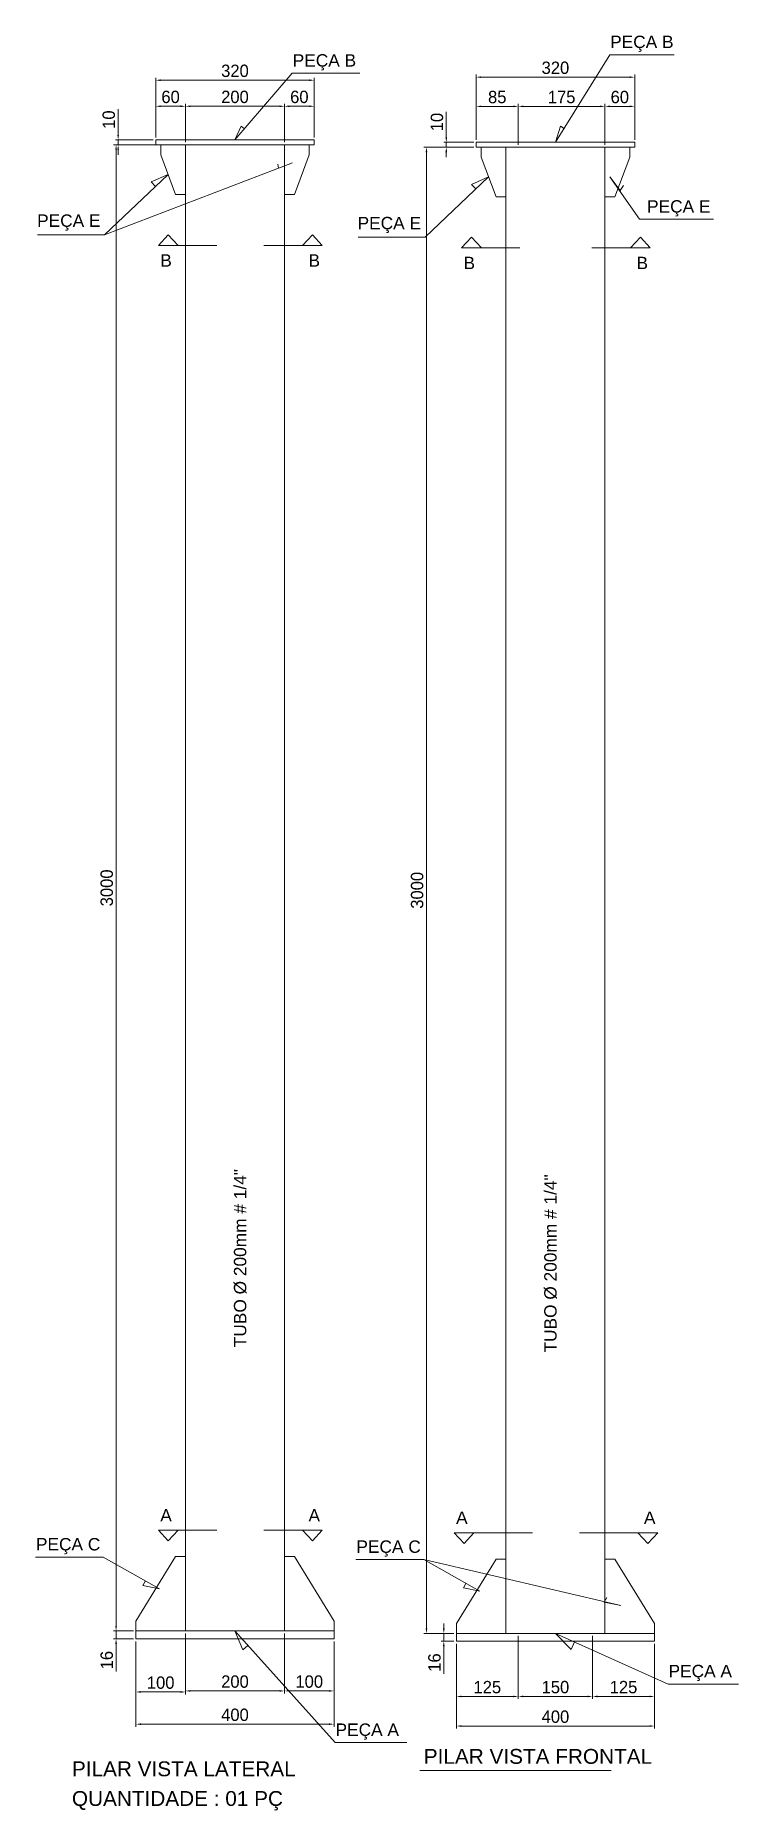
# Model space of a CAD drawing. Header units: millimetres. Extents: x 272452 to 288160, y -46054 to -34839.
# Drawn here: x 278695 to 280114, y -42035 to -38452 of the extents above; entities that cross this region are included whole.
import ezdxf

# ---------------------------------------------------------------- set-up
doc = ezdxf.new("R2010")
doc.units = ezdxf.units.MM
doc.header["$LTSCALE"] = 0.08
for name, color, linetype, lineweight in [('03', 3, 'Continuous', 15), ('04', 4, 'Continuous', 5), ('COTA', 1, 'Continuous', 9)]:
    doc.layers.add(name, color=color, linetype=linetype, lineweight=lineweight)
doc.styles.add('1-250', font='arial.ttf', dxfattribs={"height": 50})
doc.styles.add('1-500', font='arial.ttf', dxfattribs={"height": 100})
doc.dimstyles.new('ESC10', dxfattribs={"dimscale": 10, "dimtxt": 2.5, "dimasz": 1, "dimexe": 0.5, "dimexo": 0.5, "dimtad": 1, "dimdec": 0, "dimtxsty": 'Standard', "dimcen": 2.5, "dimclrd": 1, "dimclre": 1, "dimclrt": 2, "dimadec": 0, "dimazin": 0, "dimtfac": 1, "dimtdec": 0, "dimtmove": 0, "dimatfit": 3, "dimfxl": 1, "dimlwd": 9, "dimlwe": 9, "dimarcsym": 0})

msp = doc.modelspace()

# ---------------------------------------------------------------- texts
at = {"layer": '04', "color": 4}
for s, height, style, p in [('PEÇA B', 25, '1-250', (279855, -38477.2)), ('PEÇA B', 25, '1-250', (279214, -38514.6)), ('PEÇA E', 25, '1-250', (279929.5, -38809.3)), ('PEÇA E', 25, '1-250', (278697.9, -38838.1)), ('PEÇA E', 25, '1-250', (279345, -38843)), ('B', 25, '1-250', (278946.6, -38918.5)), ('B', 25, '1-250', (279245.9, -38918.5)), ('B', 25, '1-250', (279558.9, -38923.5)), ('B', 25, '1-250', (279908.2, -38923.5)), ('A', 25, '1-250', (278946.6, -41451.5)), ('A', 25, '1-250', (279245.9, -41451.5)), ('A', 25, '1-250', (279543.9, -41456.4)), ('A', 25, '1-250', (279923.2, -41456.4)), ('PEÇA C', 25, '1-250', (278695.5, -41509.9)), ('PEÇA C', 25, '1-250', (279342.6, -41514.8)), ('PEÇA A', 25, '1-250', (279972.9, -41765.9)), ('PEÇA A', 25, '1-250', (279300.5, -41884.3)), ('PILAR VISTA FRONTAL', 30, '1-500', (279478.7, -41940.7)), ('PILAR VISTA LATERAL', 30, '1-500', (278768.2, -41965.8)), ('QUANTIDADE : 01 PÇ', 30, '1-500', (278768.2, -42025.7))]:
    msp.add_text(s, height=height, dxfattribs=dict(at, style=style)).set_placement(p)
at = {"layer": '04', "color": 4, "style": '1-500'}
for p in [(279120.3, -41099.8), (279746.9, -41110.5)]:
    msp.add_text('TUBO %%C 200mm # 1/4"', height=25, rotation=90, dxfattribs=at).set_placement(p)

# ---------------------------------------------------------------- blocks, each defined once
blk = doc.blocks.new('*D116')
at = {"layer": 'COTA', "color": 1, "lineweight": 9, "transparency": 16777216}
for p, q in [((278897.4, -41693.5), (278897.4, -41865.7)), ((279297.4, -41693.5), (279297.4, -41865.7)), ((278907.4, -41860.7), (279287.4, -41860.7))]:
    blk.add_line(p, q, dxfattribs=at)
at = {"layer": 'COTA', "color": 1, "transparency": 16777216}
for points in [[(278907.4, -41859), (278907.4, -41862.3), (278897.4, -41860.7)], [(279287.4, -41859), (279287.4, -41862.3), (279297.4, -41860.7)]]:
    blk.add_solid(points, dxfattribs=at)
at = {"layer": 'COTA', "color": 2, "transparency": 16777216, "insert": (279097.4, -41841.9), "char_height": 25, "attachment_point": 5}
blk.add_mtext('400', dxfattribs=at)
blk = doc.blocks.new('*D117')
at = {"layer": 'COTA', "color": 1, "lineweight": 9, "transparency": 16777216}
for p, q in [((279544.5, -41698.4), (279544.5, -41869.4)), ((279944.5, -41698.4), (279944.5, -41869.4)), ((279554.5, -41864.4), (279934.5, -41864.4))]:
    blk.add_line(p, q, dxfattribs=at)
at = {"layer": 'COTA', "color": 1, "transparency": 16777216}
for points in [[(279554.5, -41862.8), (279554.5, -41866.1), (279544.5, -41864.4)], [(279934.5, -41862.8), (279934.5, -41866.1), (279944.5, -41864.4)]]:
    blk.add_solid(points, dxfattribs=at)
at = {"layer": 'COTA', "color": 2, "transparency": 16777216, "insert": (279744.5, -41845.7), "char_height": 25, "attachment_point": 5}
blk.add_mtext('400', dxfattribs=at)
blk = doc.blocks.new('*D118')
at = {"layer": 'COTA', "color": 1, "lineweight": 9, "transparency": 16777216}
for p, q in [((278857.3, -41662.5), (278857.3, -41652.5)), ((278892.4, -41672.5), (278852.3, -41672.5)), ((278892.4, -41688.5), (278852.3, -41688.5)), ((278857.3, -41672.5), (278857.3, -41688.5)), ((278857.3, -41698.5), (278857.3, -41754.3))]:
    blk.add_line(p, q, dxfattribs=at)
at = {"layer": 'COTA', "color": 1, "transparency": 16777216}
for points in [[(278855.7, -41662.5), (278859, -41662.5), (278857.3, -41672.5)], [(278855.7, -41698.5), (278859, -41698.5), (278857.3, -41688.5)]]:
    blk.add_solid(points, dxfattribs=at)
at = {"layer": 'COTA', "color": 2, "transparency": 16777216, "insert": (278838.6, -41731.4), "char_height": 25, "attachment_point": 5, "rotation": 90}
blk.add_mtext('16', dxfattribs=at)
blk = doc.blocks.new('*D119')
at = {"layer": 'COTA', "color": 1, "lineweight": 9, "transparency": 16777216}
for p, q in [((278942.4, -38672.5), (278852.3, -38672.5)), ((278857.3, -41662.5), (278857.3, -38682.5)), ((278892.4, -41672.5), (278852.3, -41672.5))]:
    blk.add_line(p, q, dxfattribs=at)
at = {"layer": 'COTA', "color": 1, "transparency": 16777216}
for points in [[(278855.7, -38682.5), (278859, -38682.5), (278857.3, -38672.5)], [(278855.7, -41662.5), (278859, -41662.5), (278857.3, -41672.5)]]:
    blk.add_solid(points, dxfattribs=at)
at = {"layer": 'COTA', "color": 2, "transparency": 16777216, "insert": (278838.6, -40172.5), "char_height": 25, "attachment_point": 5, "rotation": 90}
blk.add_mtext('3000', dxfattribs=at)
blk = doc.blocks.new('*D44')
at = {"layer": 'COTA', "color": 1, "lineweight": 9, "transparency": 16777216}
for p, q in [((279519.1, -41667.4), (279519.1, -41657.4)), ((279539.5, -41677.4), (279514.1, -41677.4)), ((279539.5, -41693.4), (279514.1, -41693.4)), ((279519.1, -41677.4), (279519.1, -41693.4)), ((279519.1, -41703.4), (279519.1, -41759.3))]:
    blk.add_line(p, q, dxfattribs=at)
at = {"layer": 'COTA', "color": 1, "transparency": 16777216}
for points in [[(279517.4, -41667.4), (279520.8, -41667.4), (279519.1, -41677.4)], [(279517.4, -41703.4), (279520.8, -41703.4), (279519.1, -41693.4)]]:
    blk.add_solid(points, dxfattribs=at)
at = {"layer": 'COTA', "color": 2, "transparency": 16777216, "insert": (279500.3, -41736.3), "char_height": 25, "attachment_point": 5, "rotation": 90}
blk.add_mtext('16', dxfattribs=at)
blk = doc.blocks.new('*D45')
at = {"layer": 'COTA', "color": 1, "lineweight": 9, "transparency": 16777216}
for p, q in [((279579.5, -38677.4), (279479.1, -38677.4)), ((279484.1, -41667.4), (279484.1, -38687.4)), ((279539.5, -41677.4), (279479.1, -41677.4))]:
    blk.add_line(p, q, dxfattribs=at)
at = {"layer": 'COTA', "color": 1, "transparency": 16777216}
for points in [[(279482.4, -38687.4), (279485.8, -38687.4), (279484.1, -38677.4)], [(279482.4, -41667.4), (279485.8, -41667.4), (279484.1, -41677.4)]]:
    blk.add_solid(points, dxfattribs=at)
at = {"layer": 'COTA', "color": 2, "transparency": 16777216, "insert": (279465.3, -40177.4), "char_height": 25, "attachment_point": 5, "rotation": 90}
blk.add_mtext('3000', dxfattribs=at)
blk = doc.blocks.new('*D46')
at = {"layer": 'COTA', "color": 1, "lineweight": 9, "transparency": 16777216}
for p, q in [((279524.1, -38657.4), (279524.1, -38605.8)), ((279579.5, -38667.4), (279519.1, -38667.4)), ((279579.5, -38677.4), (279519.1, -38677.4)), ((279524.1, -38677.4), (279524.1, -38667.4)), ((279524.1, -38687.4), (279524.1, -38697.4))]:
    blk.add_line(p, q, dxfattribs=at)
at = {"layer": 'COTA', "color": 1, "transparency": 16777216}
for points in [[(279522.4, -38657.4), (279525.8, -38657.4), (279524.1, -38667.4)], [(279522.4, -38687.4), (279525.8, -38687.4), (279524.1, -38677.4)]]:
    blk.add_solid(points, dxfattribs=at)
at = {"layer": 'COTA', "color": 2, "transparency": 16777216, "insert": (279505.3, -38626.6), "char_height": 25, "attachment_point": 5, "rotation": 90}
blk.add_mtext('10', dxfattribs=at)
blk = doc.blocks.new('*D47')
at = {"layer": 'COTA', "color": 1, "lineweight": 9, "transparency": 16777216}
for p, q in [((278861.5, -38652.5), (278861.5, -38600.8)), ((278932.4, -38662.5), (278856.5, -38662.5)), ((278932.4, -38672.5), (278856.5, -38672.5)), ((278861.5, -38672.5), (278861.5, -38662.5)), ((278861.5, -38682.5), (278861.5, -38692.5))]:
    blk.add_line(p, q, dxfattribs=at)
at = {"layer": 'COTA', "color": 1, "transparency": 16777216}
for points in [[(278859.8, -38652.5), (278863.2, -38652.5), (278861.5, -38662.5)], [(278859.8, -38682.5), (278863.2, -38682.5), (278861.5, -38672.5)]]:
    blk.add_solid(points, dxfattribs=at)
at = {"layer": 'COTA', "color": 2, "transparency": 16777216, "insert": (278842.7, -38621.7), "char_height": 25, "attachment_point": 5, "rotation": 90}
blk.add_mtext('10', dxfattribs=at)
blk = doc.blocks.new('*D48')
at = {"layer": 'COTA', "color": 1, "lineweight": 9, "transparency": 16777216}
for p, q in [((278937.4, -38657.5), (278937.4, -38589.7)), ((278997.4, -38667.5), (278997.4, -38589.7)), ((278987.4, -38594.7), (278947.4, -38594.7))]:
    blk.add_line(p, q, dxfattribs=at)
at = {"layer": 'COTA', "color": 1, "transparency": 16777216}
for points in [[(278947.4, -38593), (278947.4, -38596.3), (278937.4, -38594.7)], [(278987.4, -38593), (278987.4, -38596.3), (278997.4, -38594.7)]]:
    blk.add_solid(points, dxfattribs=at)
at = {"layer": 'COTA', "color": 2, "transparency": 16777216, "insert": (278967.4, -38575.9), "char_height": 25, "attachment_point": 5}
blk.add_mtext('60', dxfattribs=at)
blk = doc.blocks.new('*D49')
at = {"layer": 'COTA', "color": 1, "lineweight": 9, "transparency": 16777216}
for p, q in [((278997.4, -38667.5), (278997.4, -38589.7)), ((279197.4, -38667.5), (279197.4, -38589.7)), ((279007.4, -38594.7), (279187.4, -38594.7))]:
    blk.add_line(p, q, dxfattribs=at)
at = {"layer": 'COTA', "color": 1, "transparency": 16777216}
for points in [[(279007.4, -38593), (279007.4, -38596.3), (278997.4, -38594.7)], [(279187.4, -38593), (279187.4, -38596.3), (279197.4, -38594.7)]]:
    blk.add_solid(points, dxfattribs=at)
at = {"layer": 'COTA', "color": 2, "transparency": 16777216, "insert": (279097.4, -38575.9), "char_height": 25, "attachment_point": 5}
blk.add_mtext('200', dxfattribs=at)
blk = doc.blocks.new('*D50')
at = {"layer": 'COTA', "color": 1, "lineweight": 9, "transparency": 16777216}
for p, q in [((279197.4, -38667.5), (279197.4, -38589.7)), ((279257.4, -38657.5), (279257.4, -38589.7)), ((279207.4, -38594.7), (279247.4, -38594.7))]:
    blk.add_line(p, q, dxfattribs=at)
at = {"layer": 'COTA', "color": 1, "transparency": 16777216}
for points in [[(279207.4, -38593), (279207.4, -38596.3), (279197.4, -38594.7)], [(279247.4, -38593), (279247.4, -38596.3), (279257.4, -38594.7)]]:
    blk.add_solid(points, dxfattribs=at)
at = {"layer": 'COTA', "color": 2, "transparency": 16777216, "insert": (279227.4, -38575.9), "char_height": 25, "attachment_point": 5}
blk.add_mtext('60', dxfattribs=at)
blk = doc.blocks.new('*D51')
at = {"layer": 'COTA', "color": 1, "lineweight": 9, "transparency": 16777216}
for p, q in [((278897.4, -41693.5), (278897.4, -41800.7)), ((278997.4, -41677.5), (278997.4, -41800.7)), ((278987.4, -41795.7), (278907.4, -41795.7))]:
    blk.add_line(p, q, dxfattribs=at)
at = {"layer": 'COTA', "color": 1, "transparency": 16777216}
for points in [[(278907.4, -41794), (278907.4, -41797.4), (278897.4, -41795.7)], [(278987.4, -41794), (278987.4, -41797.4), (278997.4, -41795.7)]]:
    blk.add_solid(points, dxfattribs=at)
at = {"layer": 'COTA', "color": 2, "transparency": 16777216, "insert": (278947.4, -41776.9), "char_height": 25, "attachment_point": 5}
blk.add_mtext('100', dxfattribs=at)
blk = doc.blocks.new('*D52')
at = {"layer": 'COTA', "color": 1, "lineweight": 9, "transparency": 16777216}
for p, q in [((278997.4, -41677.5), (278997.4, -41798.6)), ((279197.4, -41677.5), (279197.4, -41798.6)), ((279007.4, -41793.6), (279187.4, -41793.6))]:
    blk.add_line(p, q, dxfattribs=at)
at = {"layer": 'COTA', "color": 1, "transparency": 16777216}
for points in [[(279007.4, -41791.9), (279007.4, -41795.2), (278997.4, -41793.6)], [(279187.4, -41791.9), (279187.4, -41795.2), (279197.4, -41793.6)]]:
    blk.add_solid(points, dxfattribs=at)
at = {"layer": 'COTA', "color": 2, "transparency": 16777216, "insert": (279097.4, -41774.8), "char_height": 25, "attachment_point": 5}
blk.add_mtext('200', dxfattribs=at)
blk = doc.blocks.new('*D53')
at = {"layer": 'COTA', "color": 1, "lineweight": 9, "transparency": 16777216}
for p, q in [((279197.4, -41677.5), (279197.4, -41798.6)), ((279297.4, -41693.5), (279297.4, -41798.6)), ((279207.4, -41793.6), (279287.4, -41793.6))]:
    blk.add_line(p, q, dxfattribs=at)
at = {"layer": 'COTA', "color": 1, "transparency": 16777216}
for points in [[(279207.4, -41791.9), (279207.4, -41795.2), (279197.4, -41793.6)], [(279287.4, -41791.9), (279287.4, -41795.2), (279297.4, -41793.6)]]:
    blk.add_solid(points, dxfattribs=at)
at = {"layer": 'COTA', "color": 2, "transparency": 16777216, "insert": (279247.4, -41774.8), "char_height": 25, "attachment_point": 5}
blk.add_mtext('100', dxfattribs=at)
blk = doc.blocks.new('*D54')
at = {"layer": 'COTA', "color": 1, "lineweight": 9, "transparency": 16777216}
for p, q in [((279544.5, -41698.4), (279544.5, -41809.7)), ((279669.5, -41682.4), (279669.5, -41809.7)), ((279659.5, -41804.7), (279554.5, -41804.7))]:
    blk.add_line(p, q, dxfattribs=at)
at = {"layer": 'COTA', "color": 1, "transparency": 16777216}
for points in [[(279554.5, -41803.1), (279554.5, -41806.4), (279544.5, -41804.7)], [(279659.5, -41803.1), (279659.5, -41806.4), (279669.5, -41804.7)]]:
    blk.add_solid(points, dxfattribs=at)
at = {"layer": 'COTA', "color": 2, "transparency": 16777216, "insert": (279607, -41786), "char_height": 25, "attachment_point": 5}
blk.add_mtext('125', dxfattribs=at)
blk = doc.blocks.new('*D55')
at = {"layer": 'COTA', "color": 1, "lineweight": 9, "transparency": 16777216}
for p, q in [((279669.5, -41682.4), (279669.5, -41809.7)), ((279819.5, -41682.4), (279819.5, -41809.7)), ((279679.5, -41804.7), (279809.5, -41804.7))]:
    blk.add_line(p, q, dxfattribs=at)
at = {"layer": 'COTA', "color": 1, "transparency": 16777216}
for points in [[(279679.5, -41803.1), (279679.5, -41806.4), (279669.5, -41804.7)], [(279809.5, -41803.1), (279809.5, -41806.4), (279819.5, -41804.7)]]:
    blk.add_solid(points, dxfattribs=at)
at = {"layer": 'COTA', "color": 2, "transparency": 16777216, "insert": (279744.5, -41786), "char_height": 25, "attachment_point": 5}
blk.add_mtext('150', dxfattribs=at)
blk = doc.blocks.new('*D56')
at = {"layer": 'COTA', "color": 1, "lineweight": 9, "transparency": 16777216}
for p, q in [((279819.5, -41682.4), (279819.5, -41809.7)), ((279944.5, -41698.4), (279944.5, -41809.7)), ((279829.5, -41804.7), (279934.5, -41804.7))]:
    blk.add_line(p, q, dxfattribs=at)
at = {"layer": 'COTA', "color": 1, "transparency": 16777216}
for points in [[(279829.5, -41803.1), (279829.5, -41806.4), (279819.5, -41804.7)], [(279934.5, -41803.1), (279934.5, -41806.4), (279944.5, -41804.7)]]:
    blk.add_solid(points, dxfattribs=at)
at = {"layer": 'COTA', "color": 2, "transparency": 16777216, "insert": (279882, -41786), "char_height": 25, "attachment_point": 5}
blk.add_mtext('125', dxfattribs=at)
blk = doc.blocks.new('*D57')
at = {"layer": 'COTA', "color": 1, "lineweight": 9, "transparency": 16777216}
for p, q in [((278937.4, -38657.5), (278937.4, -38537.1)), ((278947.4, -38542.1), (279247.4, -38542.1)), ((279257.4, -38657.5), (279257.4, -38537.1))]:
    blk.add_line(p, q, dxfattribs=at)
at = {"layer": 'COTA', "color": 1, "transparency": 16777216}
for points in [[(278947.4, -38540.4), (278947.4, -38543.8), (278937.4, -38542.1)], [(279247.4, -38540.4), (279247.4, -38543.8), (279257.4, -38542.1)]]:
    blk.add_solid(points, dxfattribs=at)
at = {"layer": 'COTA', "color": 2, "transparency": 16777216, "insert": (279097.4, -38523.3), "char_height": 25, "attachment_point": 5}
blk.add_mtext('320', dxfattribs=at)
blk = doc.blocks.new('*D58')
at = {"layer": 'COTA', "color": 1, "lineweight": 9, "transparency": 16777216}
for p, q in [((279584.5, -38662.4), (279584.5, -38589.9)), ((279659.5, -38594.9), (279594.5, -38594.9)), ((279669.5, -38672.4), (279669.5, -38589.9))]:
    blk.add_line(p, q, dxfattribs=at)
at = {"layer": 'COTA', "color": 1, "transparency": 16777216}
for points in [[(279594.5, -38593.3), (279594.5, -38596.6), (279584.5, -38594.9)], [(279659.5, -38593.3), (279659.5, -38596.6), (279669.5, -38594.9)]]:
    blk.add_solid(points, dxfattribs=at)
at = {"layer": 'COTA', "color": 2, "transparency": 16777216, "insert": (279627, -38576.2), "char_height": 25, "attachment_point": 5}
blk.add_mtext('85', dxfattribs=at)
blk = doc.blocks.new('*D59')
at = {"layer": 'COTA', "color": 1, "lineweight": 9, "transparency": 16777216}
for p, q in [((279669.5, -38672.4), (279669.5, -38589.9)), ((279679.5, -38594.9), (279834.5, -38594.9)), ((279844.5, -38672.4), (279844.5, -38589.9))]:
    blk.add_line(p, q, dxfattribs=at)
at = {"layer": 'COTA', "color": 1, "transparency": 16777216}
for points in [[(279679.5, -38593.3), (279679.5, -38596.6), (279669.5, -38594.9)], [(279834.5, -38593.3), (279834.5, -38596.6), (279844.5, -38594.9)]]:
    blk.add_solid(points, dxfattribs=at)
at = {"layer": 'COTA', "color": 2, "transparency": 16777216, "insert": (279757, -38576.2), "char_height": 25, "attachment_point": 5}
blk.add_mtext('175', dxfattribs=at)
blk = doc.blocks.new('*D60')
at = {"layer": 'COTA', "color": 1, "lineweight": 9, "transparency": 16777216}
for p, q in [((279844.5, -38672.4), (279844.5, -38589.9)), ((279854.5, -38594.9), (279894.5, -38594.9)), ((279904.5, -38662.4), (279904.5, -38589.9))]:
    blk.add_line(p, q, dxfattribs=at)
at = {"layer": 'COTA', "color": 1, "transparency": 16777216}
for points in [[(279854.5, -38593.3), (279854.5, -38596.6), (279844.5, -38594.9)], [(279894.5, -38593.3), (279894.5, -38596.6), (279904.5, -38594.9)]]:
    blk.add_solid(points, dxfattribs=at)
at = {"layer": 'COTA', "color": 2, "transparency": 16777216, "insert": (279874.5, -38576.2), "char_height": 25, "attachment_point": 5}
blk.add_mtext('60', dxfattribs=at)
blk = doc.blocks.new('*D61')
at = {"layer": 'COTA', "color": 1, "lineweight": 9, "transparency": 16777216}
for p, q in [((279584.5, -38662.4), (279584.5, -38530.9)), ((279594.5, -38535.9), (279894.5, -38535.9)), ((279904.5, -38662.4), (279904.5, -38530.9))]:
    blk.add_line(p, q, dxfattribs=at)
at = {"layer": 'COTA', "color": 1, "transparency": 16777216}
for points in [[(279594.5, -38534.3), (279594.5, -38537.6), (279584.5, -38535.9)], [(279894.5, -38534.3), (279894.5, -38537.6), (279904.5, -38535.9)]]:
    blk.add_solid(points, dxfattribs=at)
at = {"layer": 'COTA', "color": 2, "transparency": 16777216, "insert": (279744.5, -38517.2), "char_height": 25, "attachment_point": 5}
blk.add_mtext('320', dxfattribs=at)

# ---------------------------------------------------------------- dimensions: what is measured, and where the dimension line sits
at = {"layer": 'COTA'}
for base, p1, p2, picture, middle in [((279257.4, -38542.1), (278937.4, -38662.5), (279257.4, -38662.5), '*D57', (279097.4, -38523.3)), ((279904.5, -38535.9), (279584.5, -38667.4), (279904.5, -38667.4), '*D61', (279744.5, -38517.2)), ((278937.4, -38594.7), (278997.4, -38672.5), (278937.4, -38662.5), '*D48', (278967.4, -38575.9)), ((279197.4, -38594.7), (278997.4, -38672.5), (279197.4, -38672.5), '*D49', (279097.4, -38575.9)), ((279257.4, -38594.7), (279197.4, -38672.5), (279257.4, -38662.5), '*D50', (279227.4, -38575.9)), ((279584.5, -38594.9), (279669.5, -38677.4), (279584.5, -38667.4), '*D58', (279627, -38576.2)), ((279844.5, -38594.9), (279669.5, -38677.4), (279844.5, -38677.4), '*D59', (279757, -38576.2)), ((279904.5, -38594.9), (279844.5, -38677.4), (279904.5, -38667.4), '*D60', (279874.5, -38576.2)), ((278897.4, -41795.7), (278997.4, -41672.5), (278897.4, -41688.5), '*D51', (278947.4, -41776.9)), ((279297.4, -41860.7), (278897.4, -41688.5), (279297.4, -41688.5), '*D116', (279097.4, -41841.9)), ((279197.4, -41793.6), (278997.4, -41672.5), (279197.4, -41672.5), '*D52', (279097.4, -41774.8)), ((279297.4, -41793.6), (279197.4, -41672.5), (279297.4, -41688.5), '*D53', (279247.4, -41774.8)), ((279544.5, -41804.7), (279669.5, -41677.4), (279544.5, -41693.4), '*D54', (279607, -41786)), ((279944.5, -41864.4), (279544.5, -41693.4), (279944.5, -41693.4), '*D117', (279744.5, -41845.7)), ((279819.5, -41804.7), (279669.5, -41677.4), (279819.5, -41677.4), '*D55', (279744.5, -41786)), ((279944.5, -41804.7), (279819.5, -41677.4), (279944.5, -41693.4), '*D56', (279882, -41786))]:
    dim = msp.add_linear_dim(base=base, p1=p1, p2=p2, dimstyle='ESC10', dxfattribs=at)
    dim.commit()
    dim.dimension.update_dxf_attribs({"geometry": picture, "text_midpoint": middle})
for base, p1, p2, picture, middle in [((278861.5, -38662.5), (278937.4, -38672.5), (278937.4, -38662.5), '*D47', (278842.7, -38621.7)), ((279524.1, -38667.4), (279584.5, -38677.4), (279584.5, -38667.4), '*D46', (279505.3, -38626.6)), ((278857.3, -38672.5), (278897.4, -41672.5), (278947.4, -38672.5), '*D119', (278838.6, -40172.5)), ((279484.1, -38677.4), (279544.5, -41677.4), (279584.5, -38677.4), '*D45', (279465.3, -40177.4)), ((278857.3, -41688.5), (278897.4, -41672.5), (278897.4, -41688.5), '*D118', (278838.6, -41731.4)), ((279519.1, -41693.4), (279544.5, -41677.4), (279544.5, -41693.4), '*D44', (279500.3, -41736.3))]:
    dim = msp.add_linear_dim(base=base, p1=p1, p2=p2, angle=90, dimstyle='ESC10', dxfattribs=at)
    dim.commit()
    dim.dimension.update_dxf_attribs({"geometry": picture, "text_midpoint": middle})

# ---------------------------------------------------------------- linework, layer by layer
at = {"layer": '03', "color": 3}
for p, q in [((278937.4, -38662.5), (279257.4, -38662.5)), ((278937.4, -38672.5), (278937.4, -38662.5)), ((278937.4, -38672.5), (279257.4, -38672.5)), ((278947.4, -38692.5), (278947.4, -38672.5)), ((278977.4, -38772.5), (278947.4, -38692.5)), ((278997.4, -41672.5), (278997.4, -38672.5)), ((278997.4, -38672.5), (279197.4, -38672.5)), ((279197.4, -38672.5), (279197.4, -41672.5)), ((279217.4, -38772.5), (279247.4, -38692.5)), ((279247.4, -38692.5), (279247.4, -38672.5)), ((279257.4, -38672.5), (279257.4, -38662.5)), ((279584.5, -38667.4), (279904.5, -38667.4)), ((279584.5, -38677.4), (279584.5, -38667.4)), ((279584.5, -38677.4), (279904.5, -38677.4)), ((279594.5, -38697.4), (279594.5, -38677.4)), ((279644.5, -41677.4), (279644.5, -38677.4)), ((279669.5, -38677.4), (279819.5, -38677.4)), ((279844.5, -38677.4), (279844.5, -41677.4)), ((279894.5, -38697.4), (279894.5, -38677.4)), ((279904.5, -38677.4), (279904.5, -38667.4)), ((279624.5, -38777.4), (279594.5, -38697.4)), ((279864.5, -38777.4), (279894.5, -38697.4)), ((278997.4, -38772.5), (278977.4, -38772.5)), ((279197.4, -38772.5), (279217.4, -38772.5)), ((279644.5, -38777.4), (279624.5, -38777.4)), ((279844.5, -38777.4), (279864.5, -38777.4)), ((279197.4, -41672.5), (278997.4, -41672.5)), ((279819.5, -41677.4), (279669.5, -41677.4))]:
    msp.add_line(p, q, dxfattribs=at)
at = {"layer": '03'}
for p, q in [((278897.4, -41652.5), (278977.4, -41522.5)), ((278977.4, -41522.5), (278997.4, -41522.5)), ((279217.4, -41522.5), (279197.4, -41522.5)), ((279297.4, -41652.5), (279217.4, -41522.5)), ((279544.5, -41657.4), (279624.5, -41527.4)), ((279624.5, -41527.4), (279644.5, -41527.4)), ((279864.5, -41527.4), (279844.5, -41527.4)), ((279944.5, -41657.4), (279864.5, -41527.4)), ((278897.4, -41672.5), (278897.4, -41652.5)), ((279297.4, -41672.5), (279297.4, -41652.5)), ((279544.5, -41677.4), (279544.5, -41657.4)), ((279944.5, -41677.4), (279944.5, -41657.4)), ((279172.4, -41672.5), (278897.4, -41672.5)), ((278897.4, -41672.5), (279297.4, -41672.5)), ((278897.4, -41688.5), (278897.4, -41672.5)), ((279297.4, -41688.5), (278897.4, -41688.5)), ((279297.4, -41672.5), (279297.4, -41688.5)), ((279794.5, -41677.4), (279544.5, -41677.4)), ((279544.5, -41677.4), (279944.5, -41677.4)), ((279544.5, -41693.4), (279544.5, -41677.4)), ((279944.5, -41693.4), (279544.5, -41693.4)), ((279944.5, -41677.4), (279944.5, -41693.4))]:
    msp.add_line(p, q, dxfattribs=at)
at = {"layer": '04', "color": 4}
for p, q in [((279854.1, -38490.9), (279744.5, -38667.4)), ((279854.1, -38490.9), (279984, -38490.9)), ((279213.1, -38528.2), (279097.4, -38662.5)), ((279213.1, -38528.2), (279349.8, -38528.2)), ((279097.4, -38662.5), (279110.2, -38635)), ((279110.2, -38635), (279116.5, -38640.4)), ((279744.5, -38667.4), (279754.6, -38634.8)), ((279754.6, -38634.8), (279762, -38639.4)), ((278834.1, -38854.1), (279213.3, -38708.9)), ((278834.1, -38854.1), (278962.4, -38732.5)), ((278962.4, -38732.5), (278928.1, -38747.5)), ((279185, -38719.7), (279184.3, -38711.5)), ((279213.3, -38708.9), (279185, -38719.7)), ((278928.1, -38747.5), (278936.8, -38756.7)), ((279481.2, -38859), (279609.5, -38737.4)), ((279609.5, -38737.4), (279575.2, -38752.4)), ((279575.2, -38752.4), (279583.9, -38761.7)), ((279914.4, -38822.9), (279854.5, -38737.4)), ((279854.5, -38737.4), (279875.2, -38764.9)), ((279875.2, -38764.9), (279881.7, -38754.5)), ((279914.4, -38822.9), (280063.8, -38822.9)), ((278698.9, -38854.1), (278834.1, -38854.1)), ((278962.7, -38854), (278942.7, -38875.8)), ((278962.7, -38854), (278942.7, -38875.8)), ((278942.7, -38875.8), (279060.6, -38875.8)), ((278982.7, -38875.8), (278962.7, -38854)), ((278982.7, -38875.8), (278962.7, -38854)), ((279273.8, -38875.8), (279155.9, -38875.8)), ((279233.8, -38875.8), (279253.8, -38854)), ((279233.8, -38875.8), (279253.8, -38854)), ((279253.8, -38854), (279273.8, -38875.8)), ((279253.8, -38854), (279273.8, -38875.8)), ((279346, -38859), (279481.2, -38859)), ((279575, -38859), (279555, -38880.7)), ((279575, -38859), (279555, -38880.7)), ((279595, -38880.7), (279575, -38859)), ((279595, -38880.7), (279575, -38859)), ((279896.1, -38880.7), (279916.1, -38859)), ((279896.1, -38880.7), (279916.1, -38859)), ((279916.1, -38859), (279936.1, -38880.7)), ((279916.1, -38859), (279936.1, -38880.7)), ((279555, -38880.7), (279672.9, -38880.7)), ((279936.1, -38880.7), (279818.2, -38880.7)), ((278942.7, -41469.2), (279060.6, -41469.2)), ((278962.7, -41490.9), (278942.7, -41469.2)), ((278962.7, -41490.9), (278942.7, -41469.2)), ((278982.7, -41469.2), (278962.7, -41490.9)), ((278982.7, -41469.2), (278962.7, -41490.9)), ((279273.8, -41469.2), (279155.9, -41469.2)), ((279233.8, -41469.2), (279253.8, -41490.9)), ((279233.8, -41469.2), (279253.8, -41490.9)), ((279253.8, -41490.9), (279273.8, -41469.2)), ((279253.8, -41490.9), (279273.8, -41469.2)), ((279540, -41474.1), (279697.9, -41474.1)), ((279560, -41495.9), (279540, -41474.1)), ((279560, -41495.9), (279540, -41474.1)), ((279580, -41474.1), (279560, -41495.9)), ((279580, -41474.1), (279560, -41495.9)), ((279951.1, -41474.1), (279793.2, -41474.1)), ((279911.1, -41474.1), (279931.1, -41495.9)), ((279911.1, -41474.1), (279931.1, -41495.9)), ((279931.1, -41495.9), (279951.1, -41474.1)), ((279931.1, -41495.9), (279951.1, -41474.1)), ((278694.6, -41523.5), (278831.6, -41523.5)), ((278831.6, -41523.5), (278944.9, -41587.5)), ((279341.7, -41528.5), (279478.7, -41528.5)), ((279478.7, -41528.5), (279592, -41592.4)), ((279478.7, -41528.5), (279876.4, -41621.2)), ((278911.6, -41580.5), (278916.6, -41571.5)), ((278944.9, -41587.5), (278911.6, -41580.5)), ((279558.7, -41585.4), (279563.7, -41576.5)), ((279592, -41592.4), (279558.7, -41585.4)), ((279843.1, -41614.2), (279848.1, -41605.2)), ((279876.4, -41621.2), (279843.1, -41614.2)), ((279097.4, -41672.5), (279299.7, -41897.9)), ((279097.4, -41672.5), (279113.6, -41710.8)), ((279113.6, -41710.8), (279123.7, -41701.8)), ((279744.5, -41677.4), (279972.1, -41779.6)), ((279744.5, -41677.4), (279776, -41709.9)), ((279776, -41709.9), (279782.8, -41694.6)), ((279972.1, -41779.6), (280114.2, -41779.6)), ((279299.7, -41897.9), (279444.5, -41897.9)), ((279471, -41954.4), (279857.2, -41954.4))]:
    msp.add_line(p, q, dxfattribs=at)
for points in [[(279116.5, -38640.4), (279110.2, -38635), (279097.4, -38662.5), (279116.5, -38640.4)], [(279744.5, -38667.4), (279762, -38639.4), (279754.6, -38634.8), (279744.5, -38667.4)], [(278936.8, -38756.7), (278928.1, -38747.5), (278962.4, -38732.5), (278936.8, -38756.7)], [(279184.3, -38711.5), (279185, -38719.7), (279213.3, -38708.9), (279184.3, -38711.5)], [(279583.9, -38761.7), (279575.2, -38752.4), (279609.5, -38737.4), (279583.9, -38761.7)], [(279881.7, -38754.5), (279854.5, -38737.4), (279875.2, -38764.9), (279881.7, -38754.5)], [(278942.7, -38875.8), (278962.7, -38854), (278982.7, -38875.8), (278942.7, -38875.8)], [(278942.7, -38875.8), (278962.7, -38854), (278982.7, -38875.8), (278942.7, -38875.8)], [(279273.8, -38875.8), (279253.8, -38854), (279233.8, -38875.8), (279273.8, -38875.8)], [(279273.8, -38875.8), (279253.8, -38854), (279233.8, -38875.8), (279273.8, -38875.8)], [(279555, -38880.7), (279575, -38859), (279595, -38880.7), (279555, -38880.7)], [(279555, -38880.7), (279575, -38859), (279595, -38880.7), (279555, -38880.7)], [(279936.1, -38880.7), (279916.1, -38859), (279896.1, -38880.7), (279936.1, -38880.7)], [(279936.1, -38880.7), (279916.1, -38859), (279896.1, -38880.7), (279936.1, -38880.7)], [(278942.7, -41469.2), (278962.7, -41490.9), (278982.7, -41469.2), (278942.7, -41469.2)], [(278942.7, -41469.2), (278962.7, -41490.9), (278982.7, -41469.2), (278942.7, -41469.2)], [(279273.8, -41469.2), (279253.8, -41490.9), (279233.8, -41469.2), (279273.8, -41469.2)], [(279273.8, -41469.2), (279253.8, -41490.9), (279233.8, -41469.2), (279273.8, -41469.2)], [(279540, -41474.1), (279560, -41495.9), (279580, -41474.1), (279540, -41474.1)], [(279540, -41474.1), (279560, -41495.9), (279580, -41474.1), (279540, -41474.1)], [(279951.1, -41474.1), (279931.1, -41495.9), (279911.1, -41474.1), (279951.1, -41474.1)], [(279951.1, -41474.1), (279931.1, -41495.9), (279911.1, -41474.1), (279951.1, -41474.1)], [(278916.6, -41571.5), (278911.6, -41580.5), (278944.9, -41587.5), (278916.6, -41571.5)], [(279563.7, -41576.5), (279558.7, -41585.4), (279592, -41592.4), (279563.7, -41576.5)], [(279848.1, -41605.2), (279843.1, -41614.2), (279876.4, -41621.2), (279848.1, -41605.2)], [(279123.7, -41701.8), (279097.4, -41672.5), (279113.6, -41710.8), (279123.7, -41701.8)], [(279782.8, -41694.6), (279776, -41709.9), (279744.5, -41677.4), (279782.8, -41694.6)]]:
    msp.add_solid(points, dxfattribs=at)

msp.set_redraw_order([(e.dxf.handle, doc.entitydb.next_handle()) for e in msp.query("TEXT MTEXT ATTDEF DIMENSION ARC_DIMENSION")])  # texts and dimensions are drawn at this point

doc.saveas('drawing.dxf')
